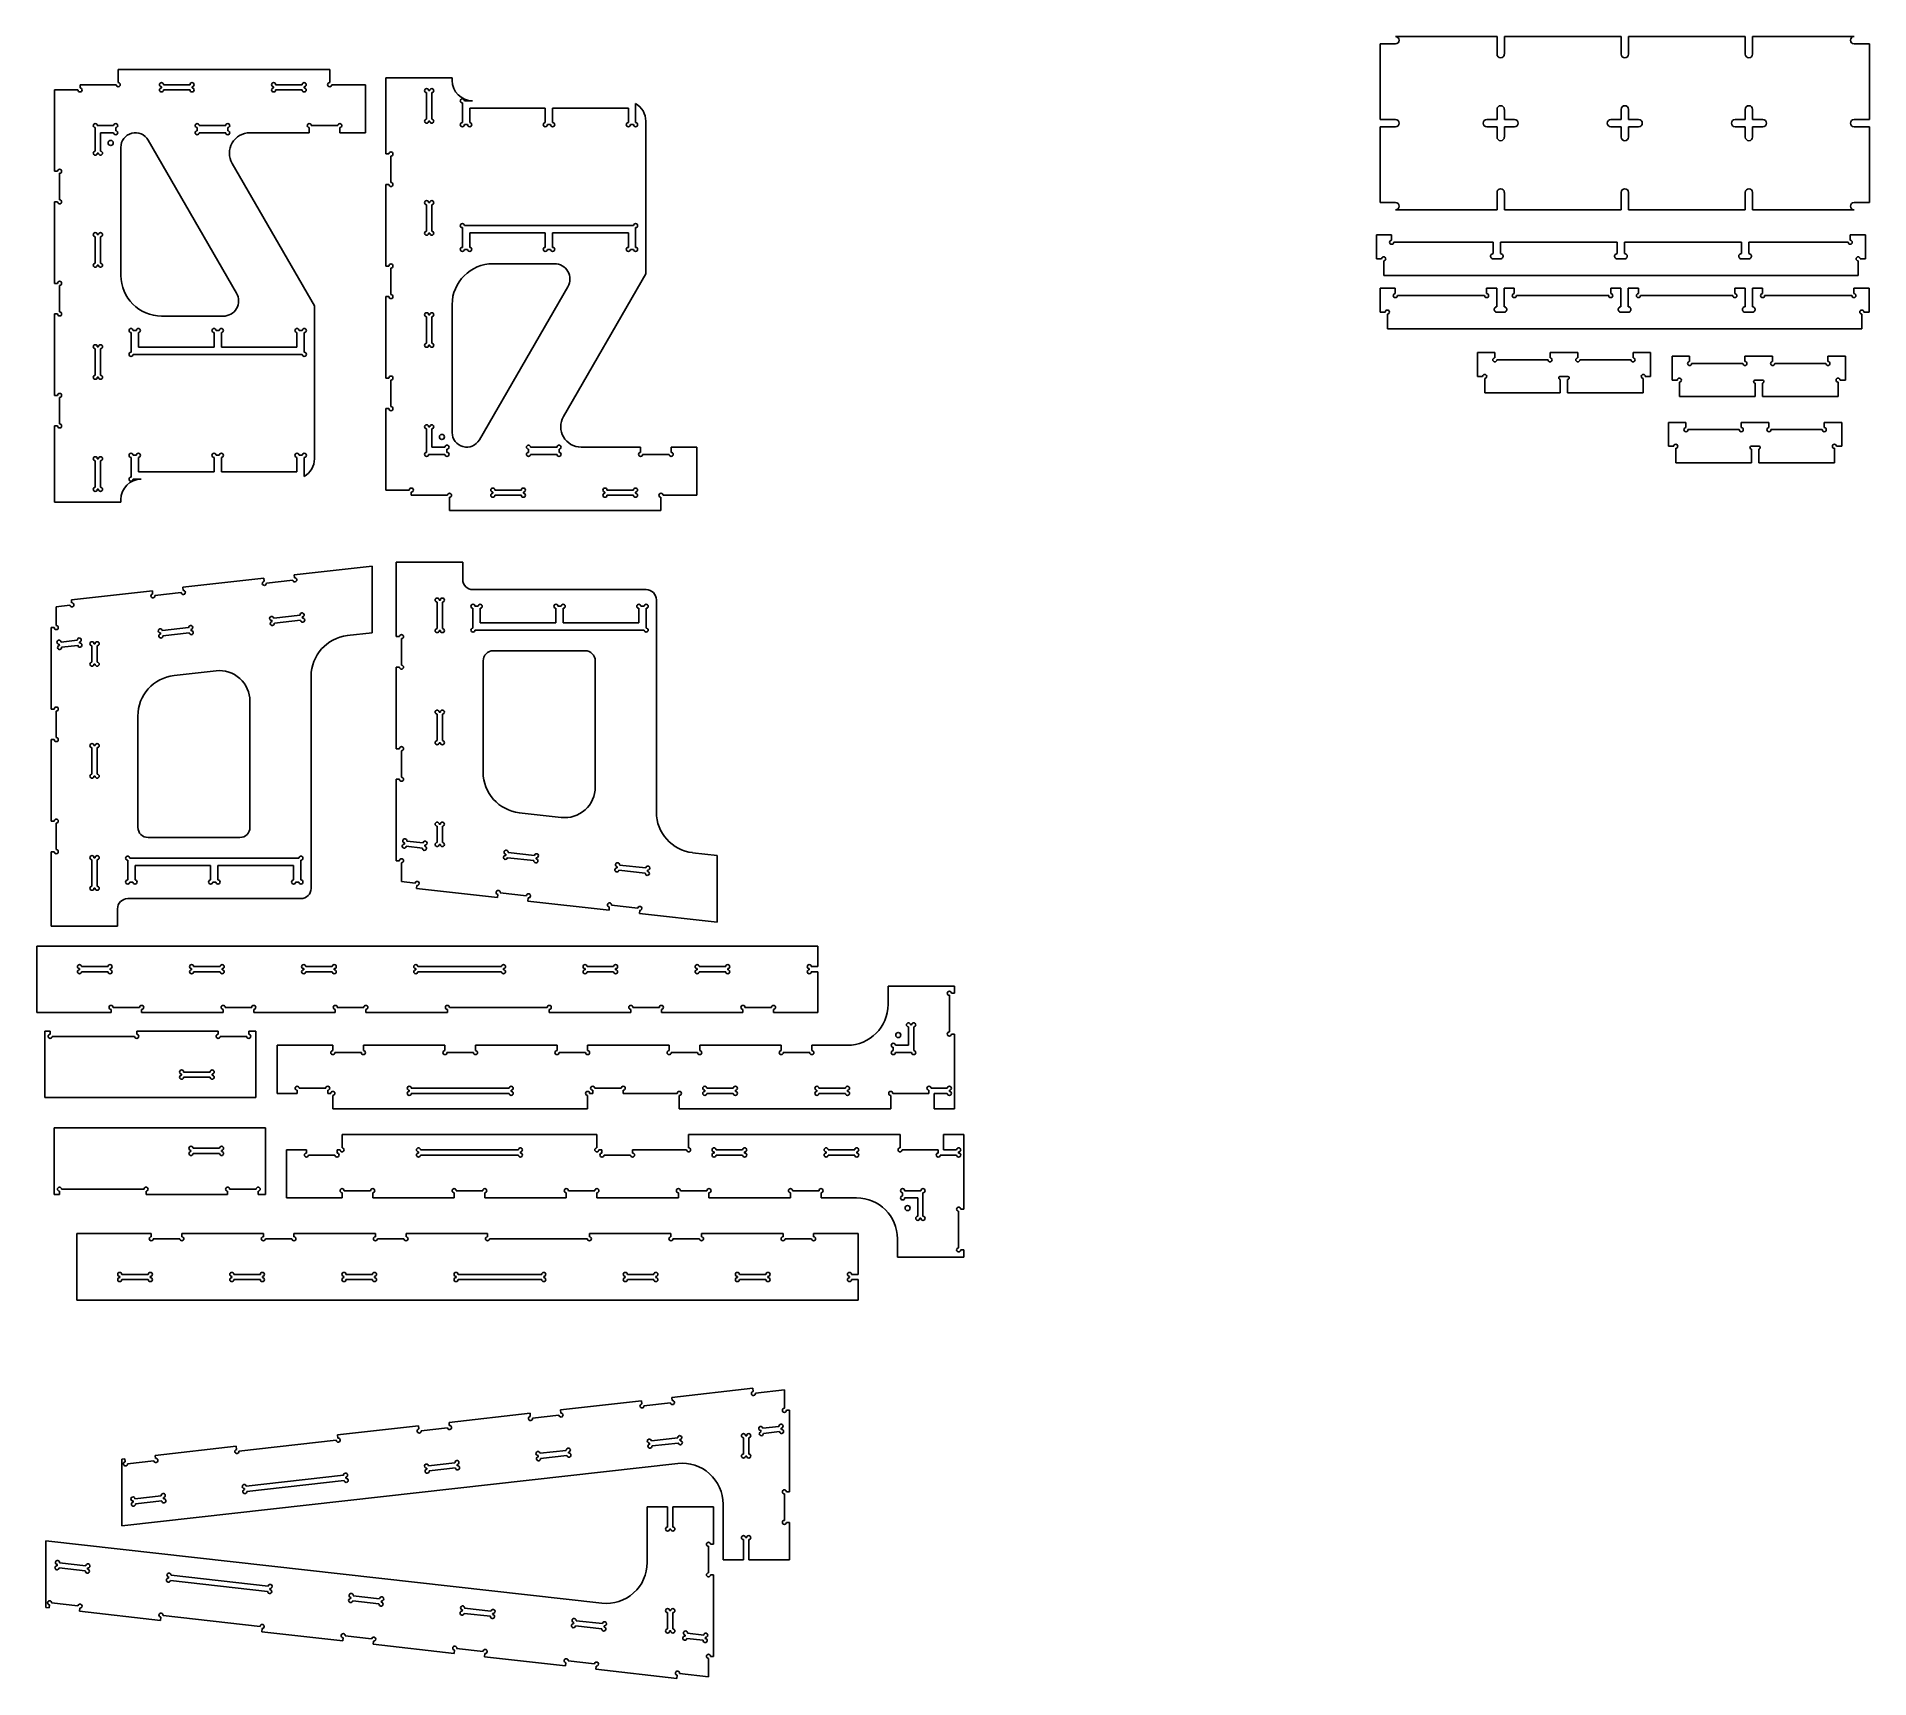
# Model space of a CAD drawing. Extents: x 4 to 184, y 24 to 185.
import ezdxf

# ---------------------------------------------------------------- set-up
doc = ezdxf.new("R2010")
doc.units = 0
doc.header["$LTSCALE"] = 0.5
doc.layers.add('VISIBLE', color=7, linetype='CONTINUOUS')

msp = doc.modelspace()

# ---------------------------------------------------------------- linework, layer by layer
at = {"layer": 'VISIBLE'}
for p, q in [((147.57, 185.44), (137.61, 185.44)), ((147.57, 185.44), (147.57, 183.72)), ((148.29, 185.44), (148.29, 183.72)), ((159.75, 185.44), (148.29, 185.44)), ((159.75, 185.44), (159.75, 183.72)), ((160.47, 185.44), (160.47, 183.72)), ((171.93, 185.44), (160.47, 185.44)), ((171.93, 185.44), (171.93, 183.72)), ((172.65, 185.44), (172.65, 183.72)), ((182.61, 185.44), (172.65, 185.44)), ((136.11, 184.72), (137.61, 184.72)), ((136.11, 184.72), (136.11, 177.3)), ((182.61, 184.72), (184.11, 184.72)), ((184.11, 184.72), (184.11, 177.3)), ((12.27, 182.22), (12.27, 180.92)), ((12.27, 182.22), (33.02, 182.22)), ((33.02, 180.92), (33.02, 182.22)), ((6.01, 180.22), (6.01, 172.22)), ((6.52, 180.22), (6.01, 180.22)), ((6.52, 180.21), (6.52, 180.22)), ((8.32, 180.21), (6.52, 180.21)), ((8.52, 180.41), (8.52, 180.72)), ((8.52, 180.72), (12.07, 180.72)), ((16.52, 180.41), (16.52, 180.52)), ((19.32, 180.72), (16.72, 180.72)), ((19.32, 180.21), (16.72, 180.21)), ((19.52, 180.41), (19.52, 180.52)), ((27.52, 180.41), (27.52, 180.52)), ((30.32, 180.72), (27.72, 180.72)), ((30.32, 180.21), (27.72, 180.21)), ((30.52, 180.41), (30.52, 180.52)), ((33.22, 180.72), (36.54, 180.72)), ((36.54, 176), (36.54, 180.72)), ((38.52, 173.92), (38.52, 181.39)), ((45.04, 181.39), (38.52, 181.39)), ((42.53, 177.34), (42.53, 179.94)), ((42.84, 180.14), (42.73, 180.14)), ((43.04, 177.34), (43.04, 179.94)), ((45.04, 181.39), (45.04, 181.14)), ((46.04, 178.94), (46.04, 177)), ((46.24, 179.14), (47.04, 179.14)), ((46.76, 177), (46.76, 178.43)), ((54.18, 178.43), (46.76, 178.43)), ((54.18, 177), (54.18, 178.43)), ((54.9, 177), (54.9, 178.43)), ((62.33, 178.43), (54.9, 178.43)), ((62.33, 177), (62.33, 178.43)), ((63.04, 177), (63.04, 178.88)), ((147.57, 178.3), (147.57, 177.3)), ((148.29, 178.3), (148.29, 177.3)), ((159.75, 178.3), (159.75, 177.3)), ((160.47, 178.3), (160.47, 177.3)), ((171.93, 178.3), (171.93, 177.3)), ((172.65, 178.3), (172.65, 177.3)), ((10.02, 174.2), (10.02, 176.51)), ((11.82, 176.71), (10.22, 176.71)), ((12.02, 176.51), (12.02, 176.2)), ((20.02, 176.51), (20.02, 176.2)), ((22.82, 176.71), (20.22, 176.71)), ((23.02, 176.51), (23.02, 176.2)), ((31.02, 176.51), (31.02, 176)), ((33.82, 176.71), (31.22, 176.71)), ((34.02, 176.51), (34.02, 176)), ((42.84, 177.14), (42.73, 177.14)), ((46.56, 176.8), (46.24, 176.8)), ((54.7, 176.8), (54.38, 176.8)), ((62.84, 176.8), (62.53, 176.8)), ((64.04, 162.14), (64.04, 177.14)), ((136.11, 177.3), (137.61, 177.3)), ((136.11, 176.58), (137.61, 176.58)), ((136.11, 176.58), (136.11, 169.15)), ((147.57, 177.3), (146.57, 177.3)), ((147.57, 176.58), (146.57, 176.58)), ((147.57, 176.58), (147.57, 175.58)), ((149.29, 177.3), (148.29, 177.3)), ((148.29, 176.58), (148.29, 175.58)), ((149.29, 176.58), (148.29, 176.58)), ((159.75, 177.3), (158.75, 177.3)), ((159.75, 176.58), (158.75, 176.58)), ((159.75, 176.58), (159.75, 175.58)), ((160.47, 177.3), (161.47, 177.3)), ((160.47, 176.58), (160.47, 175.58)), ((160.47, 176.58), (161.47, 176.58)), ((170.93, 177.3), (171.93, 177.3)), ((170.93, 176.58), (171.93, 176.58)), ((171.93, 176.58), (171.93, 175.58)), ((172.65, 177.3), (173.65, 177.3)), ((172.65, 176.58), (172.65, 175.58)), ((172.65, 176.58), (173.65, 176.58)), ((182.61, 177.3), (184.11, 177.3)), ((182.61, 176.58), (184.11, 176.58)), ((184.11, 176.58), (184.11, 169.15)), ((10.53, 176), (10.53, 174.2)), ((11.82, 176), (10.53, 176)), ((12.53, 162), (12.53, 174.57)), ((23.88, 160.25), (15.2, 175.28)), ((20.22, 176), (22.82, 176)), ((25.18, 176), (31.02, 176)), ((34.02, 176), (36.54, 176)), ((10.33, 174), (10.22, 174)), ((31.53, 159), (23.45, 173)), ((38.83, 173.92), (38.52, 173.92)), ((39.03, 171.12), (39.03, 173.72)), ((6.32, 172.22), (6.01, 172.22)), ((6.52, 172.02), (6.52, 169.42)), ((38.52, 162.92), (38.52, 170.92)), ((38.83, 170.92), (38.52, 170.92)), ((6.01, 169.22), (6.01, 161.22)), ((6.32, 169.22), (6.01, 169.22)), ((42.84, 169.14), (42.73, 169.14)), ((137.61, 169.15), (136.11, 169.15)), ((147.57, 170.15), (147.57, 168.44)), ((148.29, 170.15), (148.29, 168.44)), ((159.75, 170.15), (159.75, 168.44)), ((160.47, 170.15), (160.47, 168.44)), ((171.93, 170.15), (171.93, 168.44)), ((172.65, 170.15), (172.65, 168.44)), ((184.11, 169.15), (182.61, 169.15)), ((42.53, 166.34), (42.53, 168.94)), ((43.04, 166.34), (43.04, 168.94)), ((147.57, 168.44), (137.61, 168.44)), ((159.75, 168.44), (148.29, 168.44)), ((171.93, 168.44), (160.47, 168.44)), ((182.61, 168.44), (172.65, 168.44)), ((10.02, 165.8), (10.02, 163.2)), ((10.33, 166), (10.22, 166)), ((10.53, 165.8), (10.53, 163.2)), ((42.84, 166.14), (42.73, 166.14)), ((46.04, 166.69), (46.04, 164.75)), ((46.24, 166.89), (62.84, 166.89)), ((46.76, 166.18), (46.76, 164.75)), ((54.18, 166.18), (46.76, 166.18)), ((54.18, 166.18), (54.18, 164.75)), ((54.9, 166.18), (54.9, 164.75)), ((62.33, 166.18), (54.9, 166.18)), ((62.33, 164.75), (62.33, 166.18)), ((63.04, 166.69), (63.04, 164.75)), ((135.73, 165.97), (135.73, 163.63)), ((137.23, 165.97), (135.73, 165.97)), ((137.23, 165.97), (137.23, 165.45)), ((182.23, 165.97), (182.23, 165.45)), ((183.73, 165.97), (182.23, 165.97)), ((183.73, 165.97), (183.73, 163.63)), ((46.56, 164.55), (46.24, 164.55)), ((54.7, 164.55), (54.38, 164.55)), ((62.84, 164.55), (62.53, 164.55)), ((147.19, 165.25), (137.43, 165.25)), ((147.19, 165.25), (147.19, 164.14)), ((147.91, 165.25), (147.91, 164.14)), ((159.37, 165.25), (147.91, 165.25)), ((159.37, 165.25), (159.37, 164.14)), ((160.09, 165.25), (160.09, 164.14)), ((171.55, 165.25), (160.09, 165.25)), ((171.55, 165.25), (171.55, 164.14)), ((172.27, 165.25), (172.27, 164.14)), ((182.03, 165.25), (172.27, 165.25)), ((10.33, 163), (10.22, 163)), ((38.83, 162.92), (38.52, 162.92)), ((39.03, 160.12), (39.03, 162.72)), ((55.09, 163.14), (49.04, 163.14)), ((64.04, 162.14), (55.96, 148.14)), ((135.73, 163.63), (136.25, 163.63)), ((136.45, 162), (136.45, 163.43)), ((183.01, 162), (136.45, 162)), ((147.26, 163.63), (147.84, 163.63)), ((159.44, 163.63), (160.02, 163.63)), ((171.62, 163.63), (172.2, 163.63)), ((183.01, 162), (183.01, 163.43)), ((183.73, 163.63), (183.21, 163.63)), ((6.32, 161.22), (6.01, 161.22)), ((6.52, 161.02), (6.52, 158.42)), ((56.39, 160.89), (47.71, 145.86)), ((136.09, 160.74), (136.09, 158.4)), ((137.59, 160.74), (136.09, 160.74)), ((137.59, 160.74), (137.59, 160.22)), ((146.55, 160.74), (146.55, 160.22)), ((147.55, 160.74), (146.55, 160.74)), ((147.55, 160.74), (147.55, 158.91)), ((148.27, 160.74), (148.27, 158.91)), ((149.27, 160.74), (148.27, 160.74)), ((149.27, 160.74), (149.27, 160.22)), ((158.73, 160.74), (158.73, 160.22)), ((159.73, 160.74), (158.73, 160.74)), ((159.73, 160.74), (159.73, 158.91)), ((160.45, 160.74), (160.45, 158.91)), ((160.45, 160.74), (161.45, 160.74)), ((161.45, 160.74), (161.45, 160.22)), ((170.91, 160.74), (170.91, 160.22)), ((170.91, 160.74), (171.91, 160.74)), ((171.91, 160.74), (171.91, 158.91)), ((172.63, 160.74), (172.63, 158.91)), ((172.63, 160.74), (173.63, 160.74)), ((173.63, 160.74), (173.63, 160.22)), ((182.59, 160.74), (182.59, 160.22)), ((184.09, 160.74), (182.59, 160.74)), ((184.09, 160.74), (184.09, 158.4)), ((31.53, 159), (31.53, 144)), ((38.52, 151.92), (38.52, 159.92)), ((38.83, 159.92), (38.52, 159.92)), ((45.04, 159.14), (45.04, 146.57)), ((136.09, 158.4), (136.61, 158.4)), ((146.35, 160.02), (137.79, 160.02)), ((147.62, 158.4), (148.2, 158.4)), ((158.53, 160.02), (149.47, 160.02)), ((159.8, 158.4), (160.38, 158.4)), ((170.71, 160.02), (161.65, 160.02)), ((171.98, 158.4), (172.56, 158.4)), ((182.39, 160.02), (173.83, 160.02)), ((184.09, 158.4), (183.57, 158.4)), ((6.01, 158.22), (6.01, 150.22)), ((6.32, 158.22), (6.01, 158.22)), ((14.05, 156.59), (13.73, 156.59)), ((22.58, 158), (16.53, 158)), ((22.19, 156.59), (21.87, 156.59)), ((30.33, 156.59), (30.01, 156.59)), ((42.53, 155.34), (42.53, 157.94)), ((42.84, 158.14), (42.73, 158.14)), ((43.04, 155.34), (43.04, 157.94)), ((136.81, 156.77), (136.81, 158.2)), ((183.37, 156.77), (136.81, 156.77)), ((183.37, 156.77), (183.37, 158.2)), ((10.02, 154.8), (10.02, 152.2)), ((10.33, 155), (10.22, 155)), ((10.53, 154.8), (10.53, 152.2)), ((13.53, 154.45), (13.53, 156.39)), ((14.25, 154.96), (14.25, 156.39)), ((21.67, 154.96), (14.25, 154.96)), ((21.67, 154.96), (21.67, 156.39)), ((22.39, 154.96), (22.39, 156.39)), ((29.81, 154.96), (22.39, 154.96)), ((29.81, 156.39), (29.81, 154.96)), ((30.53, 154.45), (30.53, 156.39)), ((42.84, 155.14), (42.73, 155.14)), ((13.73, 154.25), (30.33, 154.25)), ((147.36, 154.43), (145.64, 154.43)), ((145.64, 154.43), (145.64, 152.08)), ((147.36, 154.43), (147.36, 153.91)), ((152.58, 153.71), (147.56, 153.71)), ((152.78, 154.43), (152.78, 153.91)), ((155.5, 154.43), (152.78, 154.43)), ((155.5, 154.43), (155.5, 153.91)), ((160.72, 153.71), (155.7, 153.71)), ((160.92, 154.43), (160.92, 153.91)), ((162.64, 154.43), (160.92, 154.43)), ((162.64, 154.43), (162.64, 152.08)), ((166.47, 154.07), (164.76, 154.07)), ((164.76, 154.07), (164.76, 151.72)), ((166.47, 154.07), (166.47, 153.55)), ((171.7, 153.35), (166.67, 153.35)), ((171.9, 154.07), (171.9, 153.55)), ((174.62, 154.07), (171.9, 154.07)), ((174.62, 154.07), (174.62, 153.55)), ((179.84, 153.35), (174.82, 153.35)), ((180.04, 154.07), (180.04, 153.55)), ((181.76, 154.07), (180.04, 154.07)), ((181.76, 154.07), (181.76, 151.72)), ((10.33, 152), (10.22, 152)), ((38.83, 151.92), (38.52, 151.92)), ((39.03, 149.12), (39.03, 151.72)), ((145.64, 152.08), (146.16, 152.08)), ((146.36, 150.46), (146.36, 151.88)), ((153.78, 150.46), (153.78, 151.79)), ((153.83, 152.08), (154.45, 152.08)), ((154.5, 150.46), (154.5, 151.79)), ((161.92, 150.46), (161.92, 151.88)), ((162.64, 152.08), (162.12, 152.08)), ((164.76, 151.72), (165.27, 151.72)), ((165.47, 150.1), (165.47, 151.52)), ((172.9, 150.1), (172.9, 151.43)), ((172.95, 151.72), (173.57, 151.72)), ((173.62, 150.1), (173.62, 151.43)), ((181.04, 150.1), (181.04, 151.52)), ((181.76, 151.72), (181.24, 151.72)), ((6.32, 150.22), (6.01, 150.22)), ((6.52, 150.02), (6.52, 147.42)), ((153.78, 150.46), (146.36, 150.46)), ((161.92, 150.46), (154.5, 150.46)), ((172.9, 150.1), (165.47, 150.1)), ((181.04, 150.1), (173.62, 150.1)), ((38.52, 140.92), (38.52, 148.92)), ((38.83, 148.92), (38.52, 148.92)), ((166.11, 147.57), (164.4, 147.57)), ((164.4, 147.57), (164.4, 145.23)), ((166.11, 147.57), (166.11, 147.06)), ((171.54, 147.57), (171.54, 147.06)), ((174.25, 147.57), (171.54, 147.57)), ((174.25, 147.57), (174.25, 147.06)), ((179.68, 147.57), (179.68, 147.06)), ((181.4, 147.57), (179.68, 147.57)), ((181.4, 147.57), (181.4, 145.23)), ((6.01, 147.22), (6.01, 139.75)), ((6.32, 147.22), (6.01, 147.22)), ((42.53, 146.94), (42.53, 144.63)), ((42.84, 147.14), (42.73, 147.14)), ((43.04, 145.14), (43.04, 146.94)), ((171.34, 146.86), (166.31, 146.86)), ((179.48, 146.86), (174.45, 146.86)), ((10.33, 144), (10.22, 144)), ((13.53, 142.2), (13.53, 144.14)), ((14.05, 144.34), (13.73, 144.34)), ((14.25, 144.14), (14.25, 142.71)), ((21.67, 144.14), (21.67, 142.71)), ((22.19, 144.34), (21.87, 144.34)), ((22.39, 144.14), (22.39, 142.71)), ((29.81, 144.14), (29.81, 142.71)), ((30.33, 144.34), (30.01, 144.34)), ((30.53, 144.14), (30.53, 142.27)), ((44.33, 144.43), (42.73, 144.43)), ((44.33, 145.14), (43.04, 145.14)), ((44.53, 144.63), (44.53, 144.94)), ((52.53, 144.63), (52.53, 144.94)), ((52.73, 145.14), (55.33, 145.14)), ((55.33, 144.43), (52.73, 144.43)), ((55.53, 144.63), (55.53, 144.94)), ((57.69, 145.14), (63.53, 145.14)), ((63.53, 144.63), (63.53, 145.14)), ((66.33, 144.43), (63.73, 144.43)), ((66.53, 144.63), (66.53, 145.14)), ((66.53, 145.14), (69.06, 145.14)), ((69.06, 145.14), (69.06, 140.42)), ((164.4, 145.23), (164.91, 145.23)), ((165.11, 143.61), (165.11, 145.03)), ((172.54, 143.61), (172.54, 144.94)), ((172.59, 145.23), (173.2, 145.23)), ((173.25, 143.61), (173.25, 144.94)), ((180.68, 143.61), (180.68, 145.03)), ((181.4, 145.23), (180.88, 145.23)), ((10.02, 143.8), (10.02, 141.2)), ((10.53, 143.8), (10.53, 141.2)), ((21.67, 142.71), (14.25, 142.71)), ((29.81, 142.71), (22.39, 142.71)), ((172.54, 143.61), (165.11, 143.61)), ((180.68, 143.61), (173.25, 143.61)), ((10.33, 141), (10.22, 141)), ((13.73, 142), (14.53, 142)), ((39.03, 140.92), (38.52, 140.92)), ((40.83, 140.93), (39.03, 140.93)), ((39.03, 140.93), (39.03, 140.92)), ((41.03, 140.73), (41.03, 140.42)), ((41.03, 140.42), (44.58, 140.42)), ((49.03, 140.73), (49.03, 140.62)), ((51.83, 140.93), (49.23, 140.93)), ((51.83, 140.42), (49.23, 140.42)), ((52.03, 140.73), (52.03, 140.62)), ((60.03, 140.73), (60.03, 140.62)), ((62.83, 140.93), (60.23, 140.93)), ((62.83, 140.42), (60.23, 140.42)), ((63.03, 140.73), (63.03, 140.62)), ((65.73, 140.42), (69.06, 140.42)), ((12.53, 139.75), (6.01, 139.75)), ((12.53, 139.75), (12.53, 140)), ((44.78, 138.92), (44.78, 140.22)), ((44.78, 138.92), (65.53, 138.92)), ((65.53, 140.22), (65.53, 138.92)), ((29.53, 132.61), (37.18, 133.47)), ((37.18, 133.47), (37.18, 126.91)), ((39.56, 126.54), (39.56, 133.84)), ((46.08, 133.84), (39.56, 133.84)), ((46.08, 133.84), (46.08, 132.15)), ((18.6, 131.39), (26.55, 132.28)), ((18.6, 131.39), (18.63, 131.08)), ((26.55, 132.28), (26.58, 131.97)), ((29.39, 132.09), (26.81, 131.8)), ((29.53, 132.61), (29.57, 132.31)), ((7.53, 129.63), (6.19, 129.48)), ((7.67, 130.16), (15.62, 131.05)), ((7.67, 130.16), (7.7, 129.85)), ((15.62, 131.05), (15.65, 130.74)), ((18.46, 130.86), (15.87, 130.57)), ((43.57, 129.93), (43.57, 127.33)), ((43.88, 130.13), (43.77, 130.13)), ((44.08, 129.93), (44.08, 127.33)), ((47.08, 131.15), (64.08, 131.15)), ((47.59, 129.52), (47.28, 129.52)), ((55.73, 129.52), (55.42, 129.52)), ((63.88, 129.52), (63.56, 129.52)), ((65.08, 130.15), (65.08, 109.31)), ((6.19, 129.43), (6.19, 129.48)), ((6.19, 127.63), (6.19, 129.43)), ((27.35, 128.13), (27.37, 128.02)), ((30.11, 128.64), (27.53, 128.35)), ((30.17, 128.14), (27.59, 127.85)), ((30.33, 128.47), (30.35, 128.36)), ((47.08, 127.38), (47.08, 129.32)), ((47.79, 127.9), (47.79, 129.32)), ((55.22, 127.9), (47.79, 127.9)), ((55.22, 127.9), (55.22, 129.32)), ((55.93, 127.9), (55.93, 129.32)), ((63.36, 127.9), (55.93, 127.9)), ((63.36, 127.9), (63.36, 129.32)), ((64.08, 127.38), (64.08, 129.32)), ((5.68, 127.43), (5.68, 119.43)), ((5.99, 127.43), (5.68, 127.43)), ((8.25, 126.19), (6.66, 126.01)), ((8.47, 126.01), (8.48, 125.9)), ((16.42, 126.91), (16.43, 126.8)), ((19.18, 127.42), (16.6, 127.13)), ((19.24, 126.91), (16.66, 126.62)), ((19.4, 127.24), (19.42, 127.13)), ((34.75, 126.64), (37.18, 126.91)), ((39.87, 126.54), (39.56, 126.54)), ((40.07, 126.34), (40.07, 123.74)), ((43.88, 127.13), (43.77, 127.13)), ((47.28, 127.18), (63.88, 127.18)), ((6.5, 125.68), (6.48, 125.79)), ((8.31, 125.68), (6.72, 125.5)), ((9.69, 124.04), (9.69, 125.64)), ((9.89, 125.84), (10, 125.84)), ((10.2, 124.04), (10.2, 125.64)), ((48.08, 124.15), (48.08, 113.23)), ((49.08, 125.15), (58.08, 125.15)), ((59.08, 124.15), (59.08, 111.77)), ((10, 123.84), (9.89, 123.84)), ((17.75, 122.72), (21.87, 123.18)), ((31.2, 101.82), (31.2, 122.66)), ((39.56, 115.54), (39.56, 123.54)), ((39.87, 123.54), (39.56, 123.54)), ((5.99, 119.43), (5.68, 119.43)), ((6.19, 116.63), (6.19, 119.23)), ((14.2, 107.82), (14.2, 118.74)), ((25.2, 107.82), (25.2, 120.2)), ((43.57, 118.93), (43.57, 116.33)), ((43.88, 119.13), (43.77, 119.13)), ((44.08, 118.93), (44.08, 116.33)), ((5.68, 116.43), (5.68, 108.43)), ((5.99, 116.43), (5.68, 116.43)), ((9.69, 113.04), (9.69, 115.64)), ((10, 115.84), (9.89, 115.84)), ((10.2, 113.04), (10.2, 115.64)), ((39.87, 115.54), (39.56, 115.54)), ((40.07, 115.34), (40.07, 112.74)), ((43.88, 116.13), (43.77, 116.13)), ((10, 112.84), (9.89, 112.84)), ((39.56, 104.54), (39.56, 112.54)), ((39.87, 112.54), (39.56, 112.54)), ((5.99, 108.43), (5.68, 108.43)), ((6.19, 105.63), (6.19, 108.23)), ((43.57, 107.93), (43.57, 106.33)), ((43.88, 108.13), (43.77, 108.13)), ((44.08, 107.93), (44.08, 106.33)), ((51.63, 109.25), (55.74, 108.79)), ((15.2, 106.82), (24.2, 106.82)), ((40.37, 106.29), (40.36, 106.18)), ((42.18, 106.29), (40.59, 106.47)), ((43.77, 106.13), (43.88, 106.13)), ((5.68, 105.43), (5.68, 98.13)), ((5.99, 105.43), (5.68, 105.43)), ((9.69, 102.04), (9.69, 104.64)), ((10, 104.84), (9.89, 104.84)), ((10.2, 102.04), (10.2, 104.64)), ((13.2, 104.59), (13.2, 102.65)), ((13.4, 104.79), (30, 104.79)), ((30.2, 104.59), (30.2, 102.65)), ((39.87, 104.54), (39.56, 104.54)), ((40.07, 104.34), (40.07, 102.54)), ((42.13, 105.78), (40.54, 105.96)), ((42.35, 105.96), (42.36, 106.07)), ((50.3, 105.06), (50.31, 105.17)), ((53.06, 104.55), (50.47, 104.84)), ((53.11, 105.06), (50.53, 105.35)), ((53.28, 104.73), (53.29, 104.84)), ((68.63, 105.33), (71.06, 105.06)), ((71.06, 98.5), (71.06, 105.06)), ((13.92, 104.07), (13.92, 102.65)), ((21.34, 104.07), (13.92, 104.07)), ((21.34, 104.07), (21.34, 102.65)), ((22.06, 104.07), (22.06, 102.65)), ((29.48, 104.07), (22.06, 104.07)), ((29.48, 104.07), (29.48, 102.65)), ((40.07, 102.54), (40.06, 102.49)), ((61.23, 103.84), (61.24, 103.95)), ((63.99, 103.33), (61.4, 103.62)), ((64.05, 103.83), (61.46, 104.12)), ((64.21, 103.5), (64.22, 103.61)), ((10, 101.84), (9.89, 101.84)), ((13.2, 100.82), (30.2, 100.82)), ((13.72, 102.45), (13.4, 102.45)), ((21.86, 102.45), (21.54, 102.45)), ((30, 102.45), (29.68, 102.45)), ((41.4, 102.34), (40.06, 102.49)), ((41.54, 101.81), (41.58, 102.12)), ((41.54, 101.81), (49.49, 100.92)), ((49.49, 100.92), (49.53, 101.23)), ((52.33, 101.11), (49.75, 101.4)), ((52.48, 100.58), (52.51, 100.89)), ((12.2, 98.13), (12.2, 99.82)), ((52.48, 100.58), (60.43, 99.69)), ((60.43, 99.69), (60.46, 100)), ((63.26, 99.89), (60.68, 100.18)), ((63.41, 99.36), (63.44, 99.66)), ((63.41, 99.36), (71.06, 98.5)), ((12.2, 98.13), (5.68, 98.13)), ((4.27, 96.15), (80.92, 96.15)), ((4.27, 96.15), (4.27, 89.63)), ((80.92, 94.15), (80.92, 96.15)), ((8.47, 93.84), (8.47, 93.95)), ((8.67, 94.15), (11.27, 94.15)), ((8.67, 93.64), (11.27, 93.64)), ((11.47, 93.84), (11.47, 93.95)), ((19.47, 93.84), (19.47, 93.95)), ((19.67, 94.15), (22.27, 94.15)), ((19.67, 93.64), (22.27, 93.64)), ((22.47, 93.84), (22.47, 93.95)), ((30.47, 93.84), (30.47, 93.95)), ((30.67, 94.15), (33.27, 94.15)), ((30.67, 93.64), (33.27, 93.64)), ((33.47, 93.84), (33.47, 93.95)), ((41.47, 93.84), (41.47, 93.95)), ((41.67, 94.15), (49.88, 94.15)), ((41.67, 93.64), (49.88, 93.64)), ((50.08, 93.84), (50.08, 93.95)), ((58.08, 93.84), (58.08, 93.95)), ((58.28, 94.15), (60.88, 94.15)), ((58.28, 93.64), (60.88, 93.64)), ((61.08, 93.84), (61.08, 93.95)), ((69.08, 93.84), (69.08, 93.95)), ((69.28, 94.15), (71.88, 94.15)), ((69.28, 93.64), (71.88, 93.64)), ((72.08, 93.84), (72.08, 93.95)), ((80.08, 93.84), (80.08, 93.95)), ((80.28, 94.15), (80.92, 94.15)), ((80.28, 93.64), (80.92, 93.64)), ((80.92, 89.63), (80.92, 93.64)), ((87.82, 90.43), (87.82, 92.22)), ((94.34, 92.22), (87.82, 92.22)), ((94.34, 91.53), (94.34, 92.22)), ((11.57, 89.94), (11.57, 89.63)), ((11.77, 90.14), (14.37, 90.14)), ((14.57, 89.94), (14.57, 89.63)), ((22.57, 89.94), (22.57, 89.63)), ((22.77, 90.14), (25.37, 90.14)), ((25.57, 89.94), (25.57, 89.63)), ((33.57, 89.94), (33.57, 89.63)), ((33.77, 90.14), (36.37, 90.14)), ((36.57, 89.94), (36.57, 89.63)), ((44.57, 89.94), (44.57, 89.63)), ((44.77, 90.14), (54.37, 90.14)), ((54.57, 89.94), (54.57, 89.63)), ((62.57, 89.94), (62.57, 89.63)), ((62.77, 90.14), (65.37, 90.14)), ((65.57, 89.94), (65.57, 89.63)), ((73.57, 89.94), (73.57, 89.63)), ((73.77, 90.14), (76.37, 90.14)), ((76.57, 89.94), (76.57, 89.63)), ((93.83, 87.73), (93.83, 91.33)), ((94.03, 91.53), (94.34, 91.53)), ((11.57, 89.63), (4.27, 89.63)), ((22.57, 89.63), (14.57, 89.63)), ((33.57, 89.63), (25.57, 89.63)), ((44.57, 89.63), (36.57, 89.63)), ((62.57, 89.63), (54.57, 89.63)), ((73.57, 89.63), (65.57, 89.63)), ((80.92, 89.63), (76.57, 89.63)), ((89.82, 86.43), (89.82, 88.23)), ((90.13, 88.43), (90.02, 88.43)), ((90.33, 85.91), (90.33, 88.23)), ((5.59, 87.81), (5.06, 87.81)), ((5.06, 87.81), (5.06, 81.29)), ((5.59, 87.5), (5.59, 87.81)), ((5.79, 87.3), (13.88, 87.3)), ((14.08, 87.81), (14.08, 87.5)), ((22.08, 87.81), (14.08, 87.81)), ((22.08, 87.5), (22.08, 87.81)), ((22.28, 87.3), (24.88, 87.3)), ((25.08, 87.5), (25.08, 87.81)), ((25.79, 87.81), (25.08, 87.81)), ((25.79, 81.29), (25.79, 87.81)), ((27.86, 86.43), (33.33, 86.43)), ((27.86, 86.43), (27.86, 81.7)), ((33.33, 85.91), (33.33, 86.43)), ((36.33, 85.91), (36.33, 86.43)), ((36.33, 86.43), (44.33, 86.43)), ((44.33, 85.91), (44.33, 86.43)), ((47.33, 85.91), (47.33, 86.43)), ((47.33, 86.43), (55.33, 86.43)), ((55.33, 85.91), (55.33, 86.43)), ((58.33, 85.91), (58.33, 86.43)), ((58.33, 86.43), (66.33, 86.43)), ((66.33, 85.91), (66.33, 86.43)), ((69.33, 85.91), (69.33, 86.43)), ((69.33, 86.43), (77.33, 86.43)), ((77.33, 85.91), (77.33, 86.43)), ((80.33, 85.91), (80.33, 86.43)), ((80.33, 86.43), (83.82, 86.43)), ((89.82, 86.43), (88.53, 86.43)), ((94.03, 87.53), (94.34, 87.53)), ((94.34, 80.2), (94.34, 87.53)), ((36.13, 85.71), (33.53, 85.71)), ((47.13, 85.71), (44.53, 85.71)), ((58.13, 85.71), (55.53, 85.71)), ((69.13, 85.71), (66.53, 85.71)), ((80.13, 85.71), (77.53, 85.71)), ((88.33, 85.91), (88.33, 86.23)), ((90.13, 85.71), (88.53, 85.71)), ((18.49, 83.49), (18.49, 83.6)), ((18.69, 83.8), (21.29, 83.8)), ((18.69, 83.29), (21.29, 83.29)), ((21.49, 83.49), (21.49, 83.6)), ((5.06, 81.29), (25.79, 81.29)), ((27.86, 81.7), (29.83, 81.7)), ((29.83, 82.01), (29.83, 81.7)), ((32.63, 82.21), (30.03, 82.21)), ((32.83, 82.01), (32.83, 81.7)), ((32.83, 81.7), (33.13, 81.7)), ((33.33, 81.5), (33.33, 80.2)), ((40.83, 82.01), (40.83, 81.9)), ((50.63, 82.21), (41.03, 82.21)), ((50.63, 81.7), (41.03, 81.7)), ((50.83, 82.01), (50.83, 81.9)), ((58.33, 81.5), (58.33, 80.2)), ((58.53, 81.7), (58.83, 81.7)), ((58.83, 82.01), (58.83, 81.7)), ((61.63, 82.21), (59.03, 82.21)), ((61.83, 82.01), (61.83, 81.7)), ((61.83, 81.7), (67.13, 81.7)), ((67.33, 81.5), (67.33, 80.2)), ((69.83, 82.01), (69.83, 81.9)), ((72.63, 82.21), (70.03, 82.21)), ((72.63, 81.7), (70.03, 81.7)), ((72.83, 82.01), (72.83, 81.9)), ((80.83, 82.01), (80.83, 81.9)), ((83.63, 82.21), (81.03, 82.21)), ((83.63, 81.7), (81.03, 81.7)), ((83.83, 82.01), (83.83, 81.9)), ((88.08, 80.2), (88.08, 81.5)), ((88.28, 81.7), (91.83, 81.7)), ((91.83, 82.01), (91.83, 81.7)), ((93.63, 82.21), (92.03, 82.21)), ((92.33, 80.2), (92.33, 81.7)), ((93.63, 81.7), (92.33, 81.7)), ((93.83, 81.9), (93.83, 82.01)), ((33.33, 80.2), (58.33, 80.2)), ((88.08, 80.2), (67.33, 80.2)), ((92.33, 80.2), (94.34, 80.2)), ((5.99, 78.31), (26.71, 78.31)), ((5.99, 71.79), (5.99, 78.31)), ((26.71, 78.31), (26.71, 71.79)), ((34.24, 76.36), (34.24, 77.66)), ((34.24, 77.66), (59.24, 77.66)), ((59.24, 76.36), (59.24, 77.66)), ((68.24, 76.36), (68.24, 77.66)), ((88.99, 77.66), (68.24, 77.66)), ((88.99, 77.66), (88.99, 76.36)), ((93.24, 77.66), (93.24, 76.16)), ((93.24, 77.66), (95.25, 77.66)), ((95.25, 77.66), (95.25, 70.34)), ((19.41, 76.11), (19.41, 76)), ((19.61, 76.31), (22.21, 76.31)), ((19.61, 75.8), (22.21, 75.8)), ((22.41, 76.11), (22.41, 76)), ((28.77, 71.44), (28.77, 76.16)), ((28.77, 76.16), (30.74, 76.16)), ((30.74, 75.85), (30.74, 76.16)), ((33.54, 75.65), (30.94, 75.65)), ((33.74, 75.85), (33.74, 76.16)), ((33.74, 76.16), (34.04, 76.16)), ((41.74, 75.85), (41.74, 75.96)), ((51.54, 76.16), (41.94, 76.16)), ((51.54, 75.65), (41.94, 75.65)), ((51.74, 75.85), (51.74, 75.96)), ((59.44, 76.16), (59.74, 76.16)), ((59.74, 75.85), (59.74, 76.16)), ((62.54, 75.65), (59.94, 75.65)), ((62.74, 75.85), (62.74, 76.16)), ((62.74, 76.16), (68.04, 76.16)), ((70.74, 75.85), (70.74, 75.96)), ((73.54, 76.16), (70.94, 76.16)), ((73.54, 75.65), (70.94, 75.65)), ((73.74, 75.85), (73.74, 75.96)), ((81.74, 75.85), (81.74, 75.96)), ((84.54, 76.16), (81.94, 76.16)), ((84.54, 75.65), (81.94, 75.65)), ((84.74, 75.85), (84.74, 75.96)), ((89.19, 76.16), (92.74, 76.16)), ((92.74, 75.85), (92.74, 76.16)), ((94.54, 75.65), (92.94, 75.65)), ((94.54, 76.16), (93.24, 76.16)), ((94.74, 75.96), (94.74, 75.85)), ((6.51, 72.1), (6.51, 71.79)), ((6.71, 72.3), (14.8, 72.3)), ((15, 71.79), (15, 72.1)), ((23, 72.1), (23, 71.79)), ((23.2, 72.3), (25.8, 72.3)), ((26, 72.1), (26, 71.79)), ((34.24, 71.95), (34.24, 71.44)), ((37.04, 72.15), (34.44, 72.15)), ((37.24, 71.95), (37.24, 71.44)), ((45.24, 71.95), (45.24, 71.44)), ((48.04, 72.15), (45.44, 72.15)), ((48.24, 71.95), (48.24, 71.44)), ((56.24, 71.95), (56.24, 71.44)), ((59.04, 72.15), (56.44, 72.15)), ((59.24, 71.95), (59.24, 71.44)), ((67.24, 71.95), (67.24, 71.44)), ((70.04, 72.15), (67.44, 72.15)), ((70.24, 71.95), (70.24, 71.44)), ((78.24, 71.95), (78.24, 71.44)), ((81.04, 72.15), (78.44, 72.15)), ((81.24, 71.95), (81.24, 71.44)), ((89.24, 71.95), (89.24, 71.64)), ((91.04, 72.15), (89.44, 72.15)), ((91.24, 71.95), (91.24, 69.64)), ((6.51, 71.79), (5.99, 71.79)), ((23, 71.79), (15, 71.79)), ((26.71, 71.79), (26, 71.79)), ((28.77, 71.44), (34.24, 71.44)), ((37.24, 71.44), (45.24, 71.44)), ((48.24, 71.44), (56.24, 71.44)), ((59.24, 71.44), (67.24, 71.44)), ((70.24, 71.44), (78.24, 71.44)), ((81.24, 71.44), (84.73, 71.44)), ((90.73, 71.44), (89.44, 71.44)), ((90.73, 71.44), (90.73, 69.64)), ((94.74, 70.14), (94.74, 66.54)), ((94.94, 70.34), (95.25, 70.34)), ((91.04, 69.44), (90.93, 69.44)), ((15.51, 67.94), (8.21, 67.94)), ((8.21, 61.42), (8.21, 67.94)), ((15.51, 67.63), (15.51, 67.94)), ((15.71, 67.43), (18.31, 67.43)), ((26.51, 67.94), (18.51, 67.94)), ((18.51, 67.63), (18.51, 67.94)), ((26.51, 67.63), (26.51, 67.94)), ((26.71, 67.43), (29.31, 67.43)), ((29.51, 67.63), (29.51, 67.94)), ((37.51, 67.94), (29.51, 67.94)), ((37.51, 67.63), (37.51, 67.94)), ((37.71, 67.43), (40.31, 67.43)), ((40.51, 67.63), (40.51, 67.94)), ((48.51, 67.94), (40.51, 67.94)), ((48.51, 67.63), (48.51, 67.94)), ((48.71, 67.43), (58.31, 67.43)), ((58.51, 67.63), (58.51, 67.94)), ((66.51, 67.94), (58.51, 67.94)), ((66.51, 67.63), (66.51, 67.94)), ((66.71, 67.43), (69.31, 67.43)), ((69.51, 67.63), (69.51, 67.94)), ((77.51, 67.94), (69.51, 67.94)), ((77.51, 67.63), (77.51, 67.94)), ((77.71, 67.43), (80.31, 67.43)), ((80.51, 67.63), (80.51, 67.94)), ((84.87, 67.94), (80.51, 67.94)), ((84.87, 67.94), (84.87, 63.93)), ((88.73, 67.44), (88.73, 65.64)), ((95.25, 65.64), (88.73, 65.64)), ((94.94, 66.34), (95.25, 66.34)), ((95.25, 66.34), (95.25, 65.64)), ((12.42, 63.73), (12.42, 63.62)), ((12.62, 63.93), (15.22, 63.93)), ((12.62, 63.42), (15.22, 63.42)), ((15.42, 63.73), (15.42, 63.62)), ((23.42, 63.73), (23.42, 63.62)), ((23.62, 63.93), (26.22, 63.93)), ((23.62, 63.42), (26.22, 63.42)), ((26.42, 63.73), (26.42, 63.62)), ((34.42, 63.73), (34.42, 63.62)), ((34.62, 63.93), (37.22, 63.93)), ((34.62, 63.42), (37.22, 63.42)), ((37.42, 63.73), (37.42, 63.62)), ((45.42, 63.73), (45.42, 63.62)), ((45.62, 63.93), (53.83, 63.93)), ((45.62, 63.42), (53.83, 63.42)), ((54.03, 63.73), (54.03, 63.62)), ((62.03, 63.73), (62.03, 63.62)), ((62.23, 63.93), (64.83, 63.93)), ((62.23, 63.42), (64.83, 63.42)), ((65.03, 63.73), (65.03, 63.62)), ((73.03, 63.73), (73.03, 63.62)), ((73.23, 63.93), (75.83, 63.93)), ((73.23, 63.42), (75.83, 63.42)), ((76.03, 63.73), (76.03, 63.62)), ((84.03, 63.73), (84.03, 63.62)), ((84.23, 63.93), (84.87, 63.93)), ((84.23, 63.42), (84.87, 63.42)), ((84.87, 63.42), (84.87, 61.42)), ((8.21, 61.42), (84.87, 61.42)), ((66.59, 51.86), (74.54, 52.75)), ((74.54, 52.75), (74.57, 52.44)), ((77.64, 52.59), (74.8, 52.27)), ((77.64, 50.79), (77.64, 52.59)), ((55.66, 50.63), (63.61, 51.53)), ((55.66, 50.63), (55.69, 50.32)), ((63.61, 51.53), (63.64, 51.22)), ((66.45, 51.33), (63.86, 51.04)), ((66.59, 51.86), (66.62, 51.55)), ((77.84, 50.59), (78.15, 50.59)), ((78.15, 50.59), (78.15, 42.59)), ((33.8, 48.18), (41.75, 49.07)), ((41.75, 49.07), (41.78, 48.76)), ((44.59, 48.88), (42, 48.59)), ((44.73, 49.41), (52.68, 50.3)), ((44.73, 49.41), (44.76, 49.1)), ((52.68, 50.3), (52.71, 49.99)), ((55.52, 50.1), (52.93, 49.81)), ((75.34, 48.61), (75.36, 48.5)), ((77.11, 49.01), (75.52, 48.83)), ((77.34, 48.72), (77.33, 48.83)), ((15.91, 46.17), (23.86, 47.06)), ((23.86, 47.06), (23.89, 46.75)), ((33.65, 47.65), (24.11, 46.58)), ((33.8, 48.18), (33.83, 47.87)), ((64.41, 47.38), (64.42, 47.27)), ((67.17, 47.89), (64.59, 47.6)), ((67.23, 47.38), (64.65, 47.09)), ((67.39, 47.71), (67.41, 47.6)), ((73.63, 46.3), (73.63, 47.9)), ((73.83, 48.1), (73.94, 48.1)), ((74.14, 46.3), (74.14, 47.9)), ((77.17, 48.5), (75.58, 48.32)), ((12.63, 45.8), (12.93, 45.83)), ((12.63, 45.8), (12.63, 39.24)), ((12.63, 39.24), (67.18, 45.37)), ((12.93, 45.83), (12.96, 45.53)), ((15.77, 45.64), (13.18, 45.35)), ((15.91, 46.17), (15.94, 45.86)), ((45.31, 45.44), (42.73, 45.15)), ((45.53, 45.26), (45.54, 45.15)), ((53.48, 46.15), (53.49, 46.04)), ((56.24, 46.66), (53.66, 46.37)), ((56.3, 46.16), (53.71, 45.87)), ((56.46, 46.49), (56.47, 46.38)), ((73.94, 46.1), (73.83, 46.1)), ((34.38, 44.21), (24.84, 43.14)), ((34.44, 43.7), (24.9, 42.63)), ((34.6, 44.03), (34.61, 43.92)), ((42.55, 44.92), (42.56, 44.81)), ((45.37, 44.93), (42.78, 44.64)), ((13.73, 41.69), (13.74, 41.58)), ((16.49, 42.2), (13.91, 41.91)), ((16.55, 41.69), (13.96, 41.4)), ((16.71, 42.02), (16.72, 41.91)), ((24.66, 42.92), (24.67, 42.81)), ((71.63, 41.39), (71.63, 35.91)), ((77.64, 39.79), (77.64, 42.39)), ((77.84, 42.59), (78.15, 42.59)), ((64.18, 35.64), (64.18, 41.12)), ((66.18, 41.12), (64.18, 41.12)), ((66.18, 41.12), (66.18, 39.13)), ((66.69, 41.12), (66.69, 39.13)), ((70.7, 41.12), (66.69, 41.12)), ((70.7, 37.44), (70.7, 41.12)), ((77.84, 39.59), (78.15, 39.59)), ((78.15, 39.59), (78.15, 35.91)), ((5.18, 31.23), (5.18, 37.79)), ((5.18, 37.79), (59.73, 31.67)), ((66.49, 38.93), (66.38, 38.93)), ((73.63, 35.91), (73.63, 37.9)), ((73.94, 38.1), (73.83, 38.1)), ((74.14, 35.91), (74.14, 37.9)), ((70.19, 37.24), (70.19, 34.64)), ((70.39, 37.44), (70.7, 37.44)), ((6.28, 35.34), (6.29, 35.45)), ((9.04, 34.83), (6.46, 35.12)), ((9.1, 35.34), (6.51, 35.63)), ((9.26, 35.01), (9.27, 35.12)), ((17.21, 34.12), (17.22, 34.23)), ((26.99, 33.33), (17.45, 34.4)), ((70.39, 34.44), (70.7, 34.44)), ((70.7, 26.44), (70.7, 34.44)), ((73.63, 35.91), (71.63, 35.91)), ((78.15, 35.91), (74.14, 35.91)), ((26.93, 32.82), (17.39, 33.9)), ((27.15, 33), (27.16, 33.11)), ((37.92, 32.1), (35.33, 32.39)), ((5.18, 31.23), (5.48, 31.2)), ((5.48, 31.2), (5.51, 31.51)), ((8.32, 31.39), (5.73, 31.68)), ((8.46, 30.86), (8.49, 31.17)), ((8.46, 30.86), (16.41, 29.97)), ((35.1, 32.11), (35.11, 32.22)), ((37.86, 31.6), (35.28, 31.89)), ((38.08, 31.77), (38.09, 31.88)), ((46.03, 30.88), (46.04, 30.99)), ((48.79, 30.37), (46.21, 30.66)), ((48.85, 30.88), (46.26, 31.17)), ((49.01, 30.55), (49.02, 30.65)), ((66.18, 30.73), (66.18, 29.13)), ((66.49, 30.93), (66.38, 30.93)), ((66.69, 30.73), (66.69, 29.13)), ((16.41, 29.97), (16.44, 30.28)), ((26.21, 29.38), (16.67, 30.45)), ((26.35, 28.85), (26.38, 29.16)), ((26.35, 28.85), (34.3, 27.96)), ((56.96, 29.65), (56.98, 29.76)), ((59.72, 29.14), (57.14, 29.43)), ((59.78, 29.65), (57.2, 29.94)), ((59.94, 29.32), (59.96, 29.43)), ((66.38, 28.93), (66.49, 28.93)), ((34.3, 27.96), (34.33, 28.27)), ((37.14, 28.16), (34.55, 28.45)), ((37.28, 27.63), (37.31, 27.93)), ((37.28, 27.63), (45.23, 26.73)), ((45.23, 26.73), (45.26, 27.04)), ((48.07, 26.93), (45.48, 27.22)), ((67.89, 28.42), (67.91, 28.53)), ((69.66, 28.03), (68.07, 28.2)), ((69.72, 28.53), (68.13, 28.71)), ((69.89, 28.31), (69.88, 28.2)), ((48.21, 26.4), (48.24, 26.71)), ((48.21, 26.4), (56.16, 25.51)), ((56.16, 25.51), (56.19, 25.81)), ((59, 25.7), (56.42, 25.99)), ((59.14, 25.17), (59.18, 25.48)), ((70.19, 26.24), (70.19, 24.44)), ((70.39, 26.44), (70.7, 26.44)), ((59.14, 25.17), (67.09, 24.28)), ((67.09, 24.28), (67.13, 24.59)), ((70.19, 24.44), (67.35, 24.76))]:
    msp.add_line(p, q, dxfattribs=at)
at = {"layer": 'VISIBLE', "extrusion": (0, -1.22465e-16, -1)}
for centre in [(-11.53, 175), (-89.73, 70.44)]:
    msp.add_circle(centre, 0.25, dxfattribs=at)
at = {"layer": 'VISIBLE'}
for centre in [(44.04, 146.14), (88.82, 87.43)]:
    msp.add_circle(centre, 0.25, dxfattribs=at)
for centre, radius, start, end in [((137.61, 185.08), 0.358, 270, 90), ((182.61, 185.08), 0.358, 90, 270), ((147.93, 183.72), 0.358, 180, 0), ((160.11, 183.72), 0.358, 180, 0), ((172.29, 183.72), 0.358, 180, 0), ((42.53, 180.14), 0.2, 0, 270), ((43.04, 180.14), 0.2, 270, 180), ((46.04, 179.14), 0.2, 0, 270), ((62.04, 177.14), 2, 0, 60), ((147.93, 178.3), 0.358, 0, 180), ((160.11, 178.3), 0.358, 0, 180), ((172.29, 178.3), 0.359, 0, 180), ((42.53, 177.14), 0.2, 90, 0), ((43.04, 177.14), 0.2, 180, 90), ((46.04, 176.8), 0.2, 90, 0), ((46.76, 176.8), 0.2, 180, 90), ((54.18, 176.8), 0.2, 90, 0), ((54.9, 176.8), 0.2, 180, 90), ((62.33, 176.8), 0.2, 90, 0), ((63.04, 176.8), 0.2, 180, 90), ((137.61, 176.94), 0.358, 270, 90), ((146.57, 176.94), 0.358, 90, 270), ((149.29, 176.94), 0.358, 270, 90), ((158.75, 176.94), 0.358, 90, 270), ((161.47, 176.94), 0.358, 270, 90), ((170.93, 176.94), 0.358, 90, 270), ((173.65, 176.94), 0.358, 270, 90), ((182.61, 176.94), 0.358, 90, 270), ((147.93, 175.58), 0.358, 180, 0), ((160.11, 175.58), 0.358, 180, 0), ((172.29, 175.58), 0.358, 180, 0), ((39.03, 173.92), 0.2, 270, 180), ((39.03, 170.92), 0.2, 180, 90), ((42.53, 169.14), 0.2, 0, 270), ((43.04, 169.14), 0.2, 270, 180), ((137.61, 168.8), 0.358, 270, 90), ((147.93, 170.15), 0.358, 0, 180), ((160.11, 170.15), 0.358, 0, 180), ((172.29, 170.15), 0.358, 0, 180), ((182.61, 168.8), 0.358, 90, 270), ((42.53, 166.14), 0.2, 90, 0), ((43.04, 166.14), 0.2, 180, 90), ((46.04, 166.89), 0.2, 0, 270), ((63.04, 166.89), 0.2, 270, 180), ((46.04, 164.55), 0.2, 90, 0), ((46.76, 164.55), 0.2, 180, 90), ((54.18, 164.55), 0.2, 90, 0), ((54.9, 164.55), 0.2, 180, 90), ((62.33, 164.55), 0.2, 90, 0), ((63.04, 164.55), 0.2, 180, 90), ((136.45, 163.63), 0.2, 270, 180), ((137.23, 165.25), 0.2, 90, 0), ((147.19, 163.88), 0.26, 90, 285.9424), ((159.37, 163.88), 0.26, 90, 285.9424), ((171.55, 163.88), 0.26, 90, 285.9424), ((182.23, 165.25), 0.2, 180, 90), ((16.53, 162), 4, 180, 270), ((39.03, 162.92), 0.2, 270, 180), ((55.09, 161.64), 1.5, 330, 90), ((39.03, 159.92), 0.2, 180, 90), ((137.59, 160.02), 0.2, 90, 0), ((146.55, 160.02), 0.2, 180, 90), ((149.27, 160.02), 0.2, 90, 0), ((158.73, 160.02), 0.2, 180, 90), ((161.45, 160.02), 0.2, 90, 0), ((170.91, 160.02), 0.2, 180, 90), ((173.63, 160.02), 0.2, 90, 0), ((182.59, 160.02), 0.2, 180, 90), ((42.53, 158.14), 0.2, 0, 270), ((43.04, 158.14), 0.2, 270, 180), ((136.81, 158.4), 0.2, 270, 180), ((147.55, 158.65), 0.26, 90, 285.9424), ((159.73, 158.65), 0.26, 90, 285.9424), ((171.91, 158.65), 0.26, 90, 285.9424), ((42.53, 155.14), 0.2, 90, 0), ((43.04, 155.14), 0.2, 180, 90), ((147.36, 153.71), 0.2, 90, 0), ((152.78, 153.71), 0.2, 180, 90), ((155.5, 153.71), 0.2, 90, 0), ((160.92, 153.71), 0.2, 180, 90), ((166.47, 153.35), 0.2, 90, 0), ((171.9, 153.35), 0.2, 180, 90), ((174.62, 153.35), 0.2, 90, 0), ((180.04, 153.35), 0.2, 180, 90), ((39.03, 151.92), 0.2, 270, 180), ((146.36, 152.08), 0.2, 270, 180), ((154.5, 151.94), 0.15, 270, 109.4712), ((165.47, 151.72), 0.2, 270, 180), ((173.62, 151.58), 0.15, 270, 109.4712), ((39.03, 148.92), 0.2, 180, 90), ((57.69, 147.14), 2, 150, 270), ((42.53, 147.14), 0.2, 0, 270), ((43.04, 147.14), 0.2, 270, 180), ((46.47, 146.57), 1.43, 180, 330), ((166.11, 146.86), 0.2, 90, 0), ((171.54, 146.86), 0.2, 180, 90), ((174.25, 146.86), 0.2, 90, 0), ((179.68, 146.86), 0.2, 180, 90), ((29.53, 144), 2, 300, 0), ((42.53, 144.43), 0.2, 90, 0), ((44.53, 145.14), 0.2, 270, 180), ((44.53, 144.43), 0.2, 180, 90), ((52.53, 145.14), 0.2, 0, 270), ((52.53, 144.43), 0.2, 90, 0), ((55.53, 145.14), 0.2, 270, 180), ((55.53, 144.43), 0.2, 180, 90), ((63.53, 144.43), 0.2, 90, 0), ((66.53, 144.43), 0.2, 180, 90), ((165.11, 145.23), 0.2, 270, 180), ((173.25, 145.09), 0.15, 270, 109.4712), ((41.03, 140.93), 0.2, 270, 180), ((44.78, 140.42), 0.2, 270, 180), ((49.03, 140.93), 0.2, 0, 270), ((49.03, 140.42), 0.2, 90, 0), ((52.03, 140.93), 0.2, 270, 180), ((52.03, 140.42), 0.2, 180, 90), ((60.03, 140.93), 0.2, 0, 270), ((60.03, 140.42), 0.2, 90, 0), ((63.03, 140.93), 0.2, 270, 180), ((63.03, 140.42), 0.2, 180, 90), ((65.53, 140.42), 0.2, 0, 270), ((26.61, 131.77), 0.2, 96.4071, 6.4071), ((29.59, 132.11), 0.2, 186.4071, 96.4071), ((7.73, 129.65), 0.2, 186.4071, 96.4071), ((15.68, 130.55), 0.2, 96.4071, 6.4071), ((18.66, 130.88), 0.2, 186.4071, 96.4071), ((64.08, 130.15), 1, 0, 90), ((27.33, 128.33), 0.2, 6.4071, 276.4071), ((27.39, 127.83), 0.2, 96.4071, 6.4071), ((30.31, 128.67), 0.2, 276.4071, 186.4071), ((30.37, 128.16), 0.2, 186.4071, 96.4071), ((6.19, 127.43), 0.2, 180, 90), ((6.46, 125.99), 0.2, 6.4071, 276.4071), ((8.45, 126.21), 0.2, 276.4071, 186.4071), ((8.51, 125.71), 0.2, 186.4071, 96.4071), ((9.69, 125.84), 0.2, 0, 270), ((10.2, 125.84), 0.2, 270, 180), ((16.4, 127.1), 0.2, 6.4071, 276.4071), ((16.46, 126.6), 0.2, 96.4071, 6.4071), ((19.38, 127.44), 0.2, 276.4071, 186.4071), ((19.44, 126.93), 0.2, 186.4071, 96.4071), ((6.52, 125.48), 0.2, 96.4071, 6.4071), ((9.69, 123.84), 0.2, 90, 0), ((10.2, 123.84), 0.2, 180, 90), ((6.19, 119.43), 0.2, 270, 180), ((6.19, 116.43), 0.2, 180, 90), ((9.69, 115.84), 0.2, 0, 270), ((10.2, 115.84), 0.2, 270, 180), ((9.69, 112.84), 0.2, 90, 0), ((10.2, 112.84), 0.2, 180, 90), ((6.19, 108.43), 0.2, 270, 180), ((6.19, 105.43), 0.2, 180, 90), ((9.69, 104.84), 0.2, 0, 270), ((10.2, 104.84), 0.2, 270, 180), ((13.2, 104.79), 0.2, 0, 270), ((30.2, 104.79), 0.2, 270, 180), ((13.2, 102.45), 0.2, 90, 0), ((13.92, 102.45), 0.2, 180, 90), ((21.34, 102.45), 0.2, 90, 0), ((22.06, 102.45), 0.2, 180, 90), ((29.48, 102.45), 0.2, 90, 0), ((30.2, 102.45), 0.2, 180, 90), ((9.69, 101.84), 0.2, 90, 0), ((10.2, 101.84), 0.2, 180, 90), ((30.2, 101.82), 1, 270, 0), ((8.47, 94.15), 0.2, 0, 270), ((8.47, 93.64), 0.2, 90, 0), ((11.47, 94.15), 0.2, 270, 180), ((11.47, 93.64), 0.2, 180, 90), ((19.47, 94.15), 0.2, 0, 270), ((19.47, 93.64), 0.2, 90, 0), ((22.47, 94.15), 0.2, 270, 180), ((22.47, 93.64), 0.2, 180, 90), ((30.47, 94.15), 0.2, 0, 270), ((30.47, 93.64), 0.2, 90, 0), ((33.47, 94.15), 0.2, 270, 180), ((33.47, 93.64), 0.2, 180, 90), ((41.47, 94.15), 0.2, 0, 270), ((41.47, 93.64), 0.2, 90, 0), ((50.08, 94.15), 0.2, 270, 180), ((50.08, 93.64), 0.2, 180, 90), ((58.08, 94.15), 0.2, 0, 270), ((58.08, 93.64), 0.2, 90, 0), ((61.08, 94.15), 0.2, 270, 180), ((61.08, 93.64), 0.2, 180, 90), ((69.08, 94.15), 0.2, 0, 270), ((69.08, 93.64), 0.2, 90, 0), ((72.08, 94.15), 0.2, 270, 180), ((72.08, 93.64), 0.2, 180, 90), ((80.08, 94.15), 0.2, 0, 270), ((80.08, 93.64), 0.2, 90, 0), ((93.83, 91.53), 0.2, 0, 270), ((11.57, 90.14), 0.2, 0, 270), ((14.57, 90.14), 0.2, 270, 180), ((22.57, 90.14), 0.2, 0, 270), ((25.57, 90.14), 0.2, 270, 180), ((33.57, 90.14), 0.2, 0, 270), ((36.57, 90.14), 0.2, 270, 180), ((44.57, 90.14), 0.2, 0, 270), ((54.57, 90.14), 0.2, 270, 180), ((62.57, 90.14), 0.2, 0, 270), ((65.57, 90.14), 0.2, 270, 180), ((73.57, 90.14), 0.2, 0, 270), ((76.57, 90.14), 0.2, 270, 180), ((89.82, 88.43), 0.2, 0, 270), ((90.33, 88.43), 0.2, 270, 180), ((5.59, 87.3), 0.2, 90, 0), ((14.08, 87.3), 0.2, 180, 90), ((22.08, 87.3), 0.2, 90, 0), ((25.08, 87.3), 0.2, 180, 90), ((88.33, 86.43), 0.2, 0, 270), ((93.83, 87.53), 0.2, 90, 0), ((33.33, 85.71), 0.2, 90, 0), ((36.33, 85.71), 0.2, 180, 90), ((44.33, 85.71), 0.2, 90, 0), ((47.33, 85.71), 0.2, 180, 90), ((55.33, 85.71), 0.2, 90, 0), ((58.33, 85.71), 0.2, 180, 90), ((66.33, 85.71), 0.2, 90, 0), ((69.33, 85.71), 0.2, 180, 90), ((77.33, 85.71), 0.2, 90, 0), ((80.33, 85.71), 0.2, 180, 90), ((88.33, 85.71), 0.2, 90, 0), ((90.33, 85.71), 0.2, 180, 90), ((18.49, 83.8), 0.2, 0, 270), ((18.49, 83.29), 0.2, 90, 0), ((21.49, 83.8), 0.2, 270, 180), ((21.49, 83.29), 0.2, 180, 90), ((29.83, 82.21), 0.2, 0, 270), ((32.83, 82.21), 0.2, 270, 180), ((33.33, 81.7), 0.2, 270, 180), ((40.83, 82.21), 0.2, 0, 270), ((40.83, 81.7), 0.2, 90, 0), ((50.83, 82.21), 0.2, 270, 180), ((50.83, 81.7), 0.2, 180, 90), ((58.33, 81.7), 0.2, 0, 270), ((58.83, 82.21), 0.2, 0, 270), ((61.83, 82.21), 0.2, 270, 180), ((67.33, 81.7), 0.2, 270, 180), ((69.83, 82.21), 0.2, 0, 270), ((69.83, 81.7), 0.2, 90, 0), ((72.83, 82.21), 0.2, 270, 180), ((72.83, 81.7), 0.2, 180, 90), ((80.83, 82.21), 0.2, 0, 270), ((80.83, 81.7), 0.2, 90, 0), ((83.83, 82.21), 0.2, 270, 180), ((83.83, 81.7), 0.2, 180, 90), ((88.08, 81.7), 0.2, 0, 270), ((91.83, 82.21), 0.2, 0, 270), ((93.83, 82.21), 0.2, 270, 180), ((93.83, 81.7), 0.2, 180, 90), ((74.6, 52.25), 0.2, 96.4071, 6.4071), ((63.67, 51.02), 0.2, 96.4071, 6.4071), ((66.65, 51.35), 0.2, 186.4071, 96.4071), ((77.64, 50.59), 0.2, 90, 0), ((41.8, 48.56), 0.2, 96.4071, 6.4071), ((44.78, 48.9), 0.2, 186.4071, 96.4071), ((52.73, 49.79), 0.2, 96.4071, 6.4071), ((55.72, 50.13), 0.2, 186.4071, 96.4071), ((75.32, 48.81), 0.2, 6.4071, 276.4071), ((77.31, 49.03), 0.2, 276.4071, 186.4071), ((77.37, 48.52), 0.2, 186.4071, 96.4071), ((33.85, 47.67), 0.2, 186.4071, 96.4071), ((56.44, 46.69), 0.2, 276.4071, 186.4071), ((64.39, 47.58), 0.2, 6.4071, 276.4071), ((64.45, 47.07), 0.2, 96.4071, 6.4071), ((67.37, 47.91), 0.2, 276.4071, 186.4071), ((67.43, 47.41), 0.2, 186.4071, 96.4071), ((73.63, 48.1), 0.2, 0, 270), ((74.14, 48.1), 0.2, 270, 180), ((75.38, 48.3), 0.2, 96.4071, 6.4071), ((12.98, 45.33), 0.2, 96.4071, 6.4071), ((15.97, 45.66), 0.2, 186.4071, 96.4071), ((23.92, 46.55), 0.2, 96.4071, 6.4071), ((42.53, 45.12), 0.2, 6.4071, 276.4071), ((45.51, 45.46), 0.2, 276.4071, 186.4071), ((45.57, 44.95), 0.2, 186.4071, 96.4071), ((53.46, 46.35), 0.2, 6.4071, 276.4071), ((53.52, 45.84), 0.2, 96.4071, 6.4071), ((56.5, 46.18), 0.2, 186.4071, 96.4071), ((73.63, 46.1), 0.2, 90, 0), ((74.14, 46.1), 0.2, 180, 90), ((24.64, 43.11), 0.2, 6.4071, 276.4071), ((34.58, 44.23), 0.2, 276.4071, 186.4071), ((34.63, 43.72), 0.2, 186.4071, 96.4071), ((42.58, 44.62), 0.2, 96.4071, 6.4071), ((13.71, 41.89), 0.2, 6.4071, 276.4071), ((13.76, 41.38), 0.2, 96.4071, 6.4071), ((16.69, 42.22), 0.2, 276.4071, 186.4071), ((16.75, 41.71), 0.2, 186.4071, 96.4071), ((24.7, 42.61), 0.2, 96.4071, 6.4071), ((77.64, 42.59), 0.2, 0, 270), ((77.64, 39.59), 0.2, 90, 0), ((73.63, 38.1), 0.2, 0, 270), ((74.14, 38.1), 0.2, 270, 180)]:
    msp.add_arc(centre, radius, start, end, dxfattribs=at)
at = {"layer": 'VISIBLE', "extrusion": (0, -1.22465e-16, -1)}
for centre, radius, start, end in [((-8.52, 180.21), 0.2, 90, 0), ((-12.27, 180.72), 0.2, 90, 0), ((-16.52, 180.72), 0.2, 270, 180), ((-16.52, 180.21), 0.2, 180, 90), ((-19.52, 180.72), 0.2, 0, 270), ((-19.52, 180.21), 0.2, 90, 0), ((-27.52, 180.72), 0.2, 270, 180), ((-27.52, 180.21), 0.2, 180, 90), ((-30.52, 180.72), 0.2, 0, 270), ((-30.52, 180.21), 0.2, 90, 0), ((-33.02, 180.72), 0.2, 180, 90), ((-10.02, 176.71), 0.2, 270, 180), ((-12.02, 176.71), 0.2, 0, 270), ((-20.02, 176.71), 0.2, 270, 180), ((-23.02, 176.71), 0.2, 0, 270), ((-31.02, 176.71), 0.2, 270, 180), ((-34.02, 176.71), 0.2, 0, 270), ((-12.02, 176), 0.2, 90, 0), ((-13.96, 174.57), 1.43, 0, 150), ((-20.02, 176), 0.2, 180, 90), ((-23.02, 176), 0.2, 90, 0), ((-25.18, 174), 2, 330, 90), ((-10.02, 174), 0.2, 180, 90), ((-10.53, 174), 0.2, 90, 0), ((-6.52, 172.22), 0.2, 0, 270), ((-6.52, 169.22), 0.2, 90, 0), ((-10.02, 166), 0.2, 270, 180), ((-10.53, 166), 0.2, 0, 270), ((-10.02, 163), 0.2, 180, 90), ((-10.53, 163), 0.2, 90, 0), ((-6.52, 161.22), 0.2, 0, 270), ((-22.58, 159.5), 1.5, 150, 270), ((-6.52, 158.22), 0.2, 90, 0), ((-13.53, 156.59), 0.2, 270, 180), ((-14.25, 156.59), 0.2, 0, 270), ((-21.67, 156.59), 0.2, 270, 180), ((-22.39, 156.59), 0.2, 0, 270), ((-29.81, 156.59), 0.2, 270, 180), ((-30.53, 156.59), 0.2, 0, 270), ((-10.02, 155), 0.2, 270, 180), ((-10.53, 155), 0.2, 0, 270), ((-13.53, 154.25), 0.2, 180, 90), ((-30.53, 154.25), 0.2, 90, 0), ((-10.02, 152), 0.2, 180, 90), ((-10.53, 152), 0.2, 90, 0), ((-6.52, 150.22), 0.2, 0, 270), ((-6.52, 147.22), 0.2, 90, 0), ((-10.02, 144), 0.2, 270, 180), ((-10.53, 144), 0.2, 0, 270), ((-13.53, 144.34), 0.2, 270, 180), ((-14.25, 144.34), 0.2, 0, 270), ((-21.67, 144.34), 0.2, 270, 180), ((-22.39, 144.34), 0.2, 0, 270), ((-29.81, 144.34), 0.2, 270, 180), ((-30.53, 144.34), 0.2, 0, 270), ((-13.53, 142), 0.2, 180, 90), ((-10.02, 141), 0.2, 180, 90), ((-10.53, 141), 0.2, 90, 0), ((-14.53, 140), 2, 0, 90), ((-47.08, 132.15), 1, 270, 0), ((-43.57, 130.13), 0.2, 270, 180), ((-44.08, 130.13), 0.2, 0, 270), ((-47.08, 129.52), 0.2, 270, 180), ((-47.79, 129.52), 0.2, 0, 270), ((-55.22, 129.52), 0.2, 270, 180), ((-55.93, 129.52), 0.2, 0, 270), ((-63.36, 129.52), 0.2, 270, 180), ((-64.08, 129.52), 0.2, 0, 270), ((-40.07, 126.54), 0.2, 0, 270), ((-43.57, 127.13), 0.2, 180, 90), ((-44.08, 127.13), 0.2, 90, 0), ((-47.08, 127.18), 0.2, 180, 90), ((-64.08, 127.18), 0.2, 90, 0), ((-49.08, 124.15), 1, 0, 90), ((-58.08, 124.15), 1, 90, 180), ((-40.07, 123.54), 0.2, 90, 0), ((-43.57, 119.13), 0.2, 270, 180), ((-44.08, 119.13), 0.2, 0, 270), ((-40.07, 115.54), 0.2, 0, 270), ((-43.57, 116.13), 0.2, 180, 90), ((-44.08, 116.13), 0.2, 90, 0), ((-40.07, 112.54), 0.2, 90, 0), ((-52.08, 113.23), 4, 276.4071, 0), ((-56.08, 111.77), 3, 180, 276.4071), ((-43.57, 108.13), 0.2, 270, 180), ((-44.08, 108.13), 0.2, 0, 270), ((-69.08, 109.31), 4, 276.4071, 0), ((-40.34, 105.98), 0.2, 186.4071, 96.4071), ((-40.39, 106.49), 0.2, 276.4071, 186.4071), ((-42.38, 106.27), 0.2, 6.4071, 276.4071), ((-43.57, 106.13), 0.2, 180, 90), ((-44.08, 106.13), 0.2, 90, 0), ((-40.07, 104.54), 0.2, 0, 270), ((-42.32, 105.76), 0.2, 96.4071, 6.4071), ((-50.27, 104.87), 0.2, 186.4071, 96.4071), ((-50.33, 105.37), 0.2, 276.4071, 186.4071), ((-53.26, 104.53), 0.2, 96.4071, 6.4071), ((-53.31, 105.04), 0.2, 6.4071, 276.4071), ((-61.26, 104.15), 0.2, 276.4071, 186.4071), ((-41.6, 102.32), 0.2, 6.4071, 276.4071), ((-61.21, 103.64), 0.2, 186.4071, 96.4071), ((-64.19, 103.3), 0.2, 96.4071, 6.4071), ((-64.24, 103.81), 0.2, 6.4071, 276.4071), ((-49.55, 101.43), 0.2, 276.4071, 186.4071), ((-52.53, 101.09), 0.2, 6.4071, 276.4071), ((-60.48, 100.2), 0.2, 276.4071, 186.4071), ((-63.46, 99.86), 0.2, 6.4071, 276.4071), ((-19.41, 76.31), 0.2, 270, 180), ((-19.41, 75.8), 0.2, 180, 90), ((-22.41, 76.31), 0.2, 0, 270), ((-22.41, 75.8), 0.2, 90, 0), ((-30.74, 75.65), 0.2, 180, 90), ((-33.74, 75.65), 0.2, 90, 0), ((-34.24, 76.16), 0.2, 90, 0), ((-41.74, 76.16), 0.2, 270, 180), ((-41.74, 75.65), 0.2, 180, 90), ((-51.74, 76.16), 0.2, 0, 270), ((-51.74, 75.65), 0.2, 90, 0), ((-59.24, 76.16), 0.2, 180, 90), ((-59.74, 75.65), 0.2, 180, 90), ((-62.74, 75.65), 0.2, 90, 0), ((-68.24, 76.16), 0.2, 90, 0), ((-70.74, 76.16), 0.2, 270, 180), ((-70.74, 75.65), 0.2, 180, 90), ((-73.74, 76.16), 0.2, 0, 270), ((-73.74, 75.65), 0.2, 90, 0), ((-81.74, 76.16), 0.2, 270, 180), ((-81.74, 75.65), 0.2, 180, 90), ((-84.74, 76.16), 0.2, 0, 270), ((-84.74, 75.65), 0.2, 90, 0), ((-88.99, 76.16), 0.2, 180, 90), ((-92.74, 75.65), 0.2, 180, 90), ((-94.74, 76.16), 0.2, 0, 270), ((-94.74, 75.65), 0.2, 90, 0), ((-6.51, 72.3), 0.2, 270, 180), ((-15, 72.3), 0.2, 0, 270), ((-23, 72.3), 0.2, 270, 180), ((-26, 72.3), 0.2, 0, 270), ((-34.24, 72.15), 0.2, 270, 180), ((-37.24, 72.15), 0.2, 0, 270), ((-45.24, 72.15), 0.2, 270, 180), ((-48.24, 72.15), 0.2, 0, 270), ((-56.24, 72.15), 0.2, 270, 180), ((-59.24, 72.15), 0.2, 0, 270), ((-67.24, 72.15), 0.2, 270, 180), ((-70.24, 72.15), 0.2, 0, 270), ((-78.24, 72.15), 0.2, 270, 180), ((-81.24, 72.15), 0.2, 0, 270), ((-89.24, 72.15), 0.2, 270, 180), ((-91.24, 72.15), 0.2, 0, 270), ((-84.73, 67.44), 4, 90, 180), ((-89.24, 71.44), 0.2, 180, 90), ((-94.74, 70.34), 0.2, 270, 180), ((-90.73, 69.44), 0.2, 180, 90), ((-91.24, 69.44), 0.2, 90, 0), ((-15.51, 67.43), 0.2, 180, 90), ((-18.51, 67.43), 0.2, 90, 0), ((-26.51, 67.43), 0.2, 180, 90), ((-29.51, 67.43), 0.2, 90, 0), ((-37.51, 67.43), 0.2, 180, 90), ((-40.51, 67.43), 0.2, 90, 0), ((-48.51, 67.43), 0.2, 180, 90), ((-58.51, 67.43), 0.2, 90, 0), ((-66.51, 67.43), 0.2, 180, 90), ((-69.51, 67.43), 0.2, 90, 0), ((-77.51, 67.43), 0.2, 180, 90), ((-80.51, 67.43), 0.2, 90, 0), ((-94.74, 66.34), 0.2, 180, 90), ((-12.42, 63.93), 0.2, 270, 180), ((-12.42, 63.42), 0.2, 180, 90), ((-15.42, 63.93), 0.2, 0, 270), ((-15.42, 63.42), 0.2, 90, 0), ((-23.42, 63.42), 0.2, 180, 90), ((-23.42, 63.93), 0.2, 270, 180), ((-26.42, 63.93), 0.2, 0, 270), ((-26.42, 63.42), 0.2, 90, 0), ((-34.42, 63.93), 0.2, 270, 180), ((-34.42, 63.42), 0.2, 180, 90), ((-37.42, 63.93), 0.2, 0, 270), ((-37.42, 63.42), 0.2, 90, 0), ((-45.42, 63.93), 0.2, 270, 180), ((-45.42, 63.42), 0.2, 180, 90), ((-54.03, 63.93), 0.2, 0, 270), ((-54.03, 63.42), 0.2, 90, 0), ((-62.03, 63.93), 0.2, 270, 180), ((-62.03, 63.42), 0.2, 180, 90), ((-65.03, 63.93), 0.2, 0, 270), ((-65.03, 63.42), 0.2, 90, 0), ((-73.03, 63.93), 0.2, 270, 180), ((-73.03, 63.42), 0.2, 180, 90), ((-76.03, 63.93), 0.2, 0, 270), ((-76.03, 63.42), 0.2, 90, 0), ((-84.03, 63.93), 0.2, 270, 180), ((-84.03, 63.42), 0.2, 180, 90), ((-66.18, 38.93), 0.2, 180, 90), ((-66.69, 38.93), 0.2, 90, 0), ((-70.19, 37.44), 0.2, 270, 180), ((-6.26, 35.14), 0.2, 186.4071, 96.4071), ((-6.32, 35.65), 0.2, 276.4071, 186.4071), ((-9.24, 34.81), 0.2, 96.4071, 6.4071), ((-9.3, 35.32), 0.2, 6.4071, 276.4071), ((-17.25, 34.42), 0.2, 276.4071, 186.4071), ((-60.18, 35.64), 4, 180, 276.4071), ((-70.19, 34.44), 0.2, 180, 90), ((-17.19, 33.92), 0.2, 186.4071, 96.4071), ((-27.13, 32.8), 0.2, 96.4071, 6.4071), ((-27.18, 33.31), 0.2, 6.4071, 276.4071), ((-35.13, 32.42), 0.2, 276.4071, 186.4071), ((-5.54, 31.7), 0.2, 276.4071, 186.4071), ((-8.52, 31.37), 0.2, 6.4071, 276.4071), ((-16.47, 30.48), 0.2, 276.4071, 186.4071), ((-35.08, 31.91), 0.2, 186.4071, 96.4071), ((-38.06, 31.57), 0.2, 96.4071, 6.4071), ((-38.12, 32.08), 0.2, 6.4071, 276.4071), ((-46.01, 30.68), 0.2, 186.4071, 96.4071), ((-46.07, 31.19), 0.2, 276.4071, 186.4071), ((-49.05, 30.85), 0.2, 6.4071, 276.4071), ((-66.18, 30.93), 0.2, 270, 180), ((-66.69, 30.93), 0.2, 0, 270), ((-26.4, 29.36), 0.2, 6.4071, 276.4071), ((-48.99, 30.35), 0.2, 96.4071, 6.4071), ((-56.94, 29.45), 0.2, 186.4071, 96.4071), ((-57, 29.96), 0.2, 276.4071, 186.4071), ((-59.92, 29.12), 0.2, 96.4071, 6.4071), ((-59.98, 29.63), 0.2, 6.4071, 276.4071), ((-66.18, 28.93), 0.2, 180, 90), ((-66.69, 28.93), 0.2, 90, 0), ((-67.93, 28.73), 0.2, 276.4071, 186.4071), ((-34.35, 28.47), 0.2, 276.4071, 186.4071), ((-37.34, 28.13), 0.2, 6.4071, 276.4071), ((-45.29, 27.24), 0.2, 276.4071, 186.4071), ((-48.27, 26.91), 0.2, 6.4071, 276.4071), ((-67.87, 28.23), 0.2, 186.4071, 96.4071), ((-69.86, 28), 0.2, 96.4071, 6.4071), ((-69.92, 28.51), 0.2, 6.4071, 276.4071), ((-56.22, 26.01), 0.2, 276.4071, 186.4071), ((-59.2, 25.68), 0.2, 6.4071, 276.4071), ((-70.19, 26.44), 0.2, 270, 180), ((-67.15, 24.79), 0.2, 276.4071, 186.4071)]:
    msp.add_arc(centre, radius, start, end, dxfattribs=at)
at = {"layer": 'VISIBLE', "extrusion": (0, 0, -1)}
for centre, radius, start, end in [((-47.04, 181.14), 2, 270, 0), ((-147.91, 163.88), 0.26, 90, 285.9424), ((-160.09, 163.88), 0.26, 90, 285.9424), ((-172.27, 163.88), 0.26, 90, 285.9424), ((-183.01, 163.63), 0.2, 270, 180), ((-49.04, 159.14), 4, 0, 90), ((-148.27, 158.65), 0.26, 90, 285.9424), ((-160.45, 158.65), 0.26, 90, 285.9424), ((-172.63, 158.65), 0.26, 90, 285.9424), ((-183.37, 158.4), 0.2, 270, 180), ((-153.78, 151.94), 0.15, 270, 109.4712), ((-161.92, 152.08), 0.2, 270, 180), ((-172.9, 151.58), 0.15, 270, 109.4712), ((-181.04, 151.72), 0.2, 270, 180), ((-172.54, 145.09), 0.15, 270, 109.4712), ((-180.68, 145.23), 0.2, 270, 180), ((-35.2, 122.66), 4, 0, 83.5929), ((-18.2, 118.74), 4, 0, 83.5929), ((-22.2, 120.2), 3, 83.5929, 180), ((-15.2, 107.82), 1, 270, 0), ((-24.2, 107.82), 1, 180, 270), ((-13.2, 99.82), 1, 0, 90), ((-83.82, 90.43), 4, 180, 270), ((-67.63, 41.39), 4, 83.5929, 180)]:
    msp.add_arc(centre, radius, start, end, dxfattribs=at)

doc.saveas('drawing.dxf')
